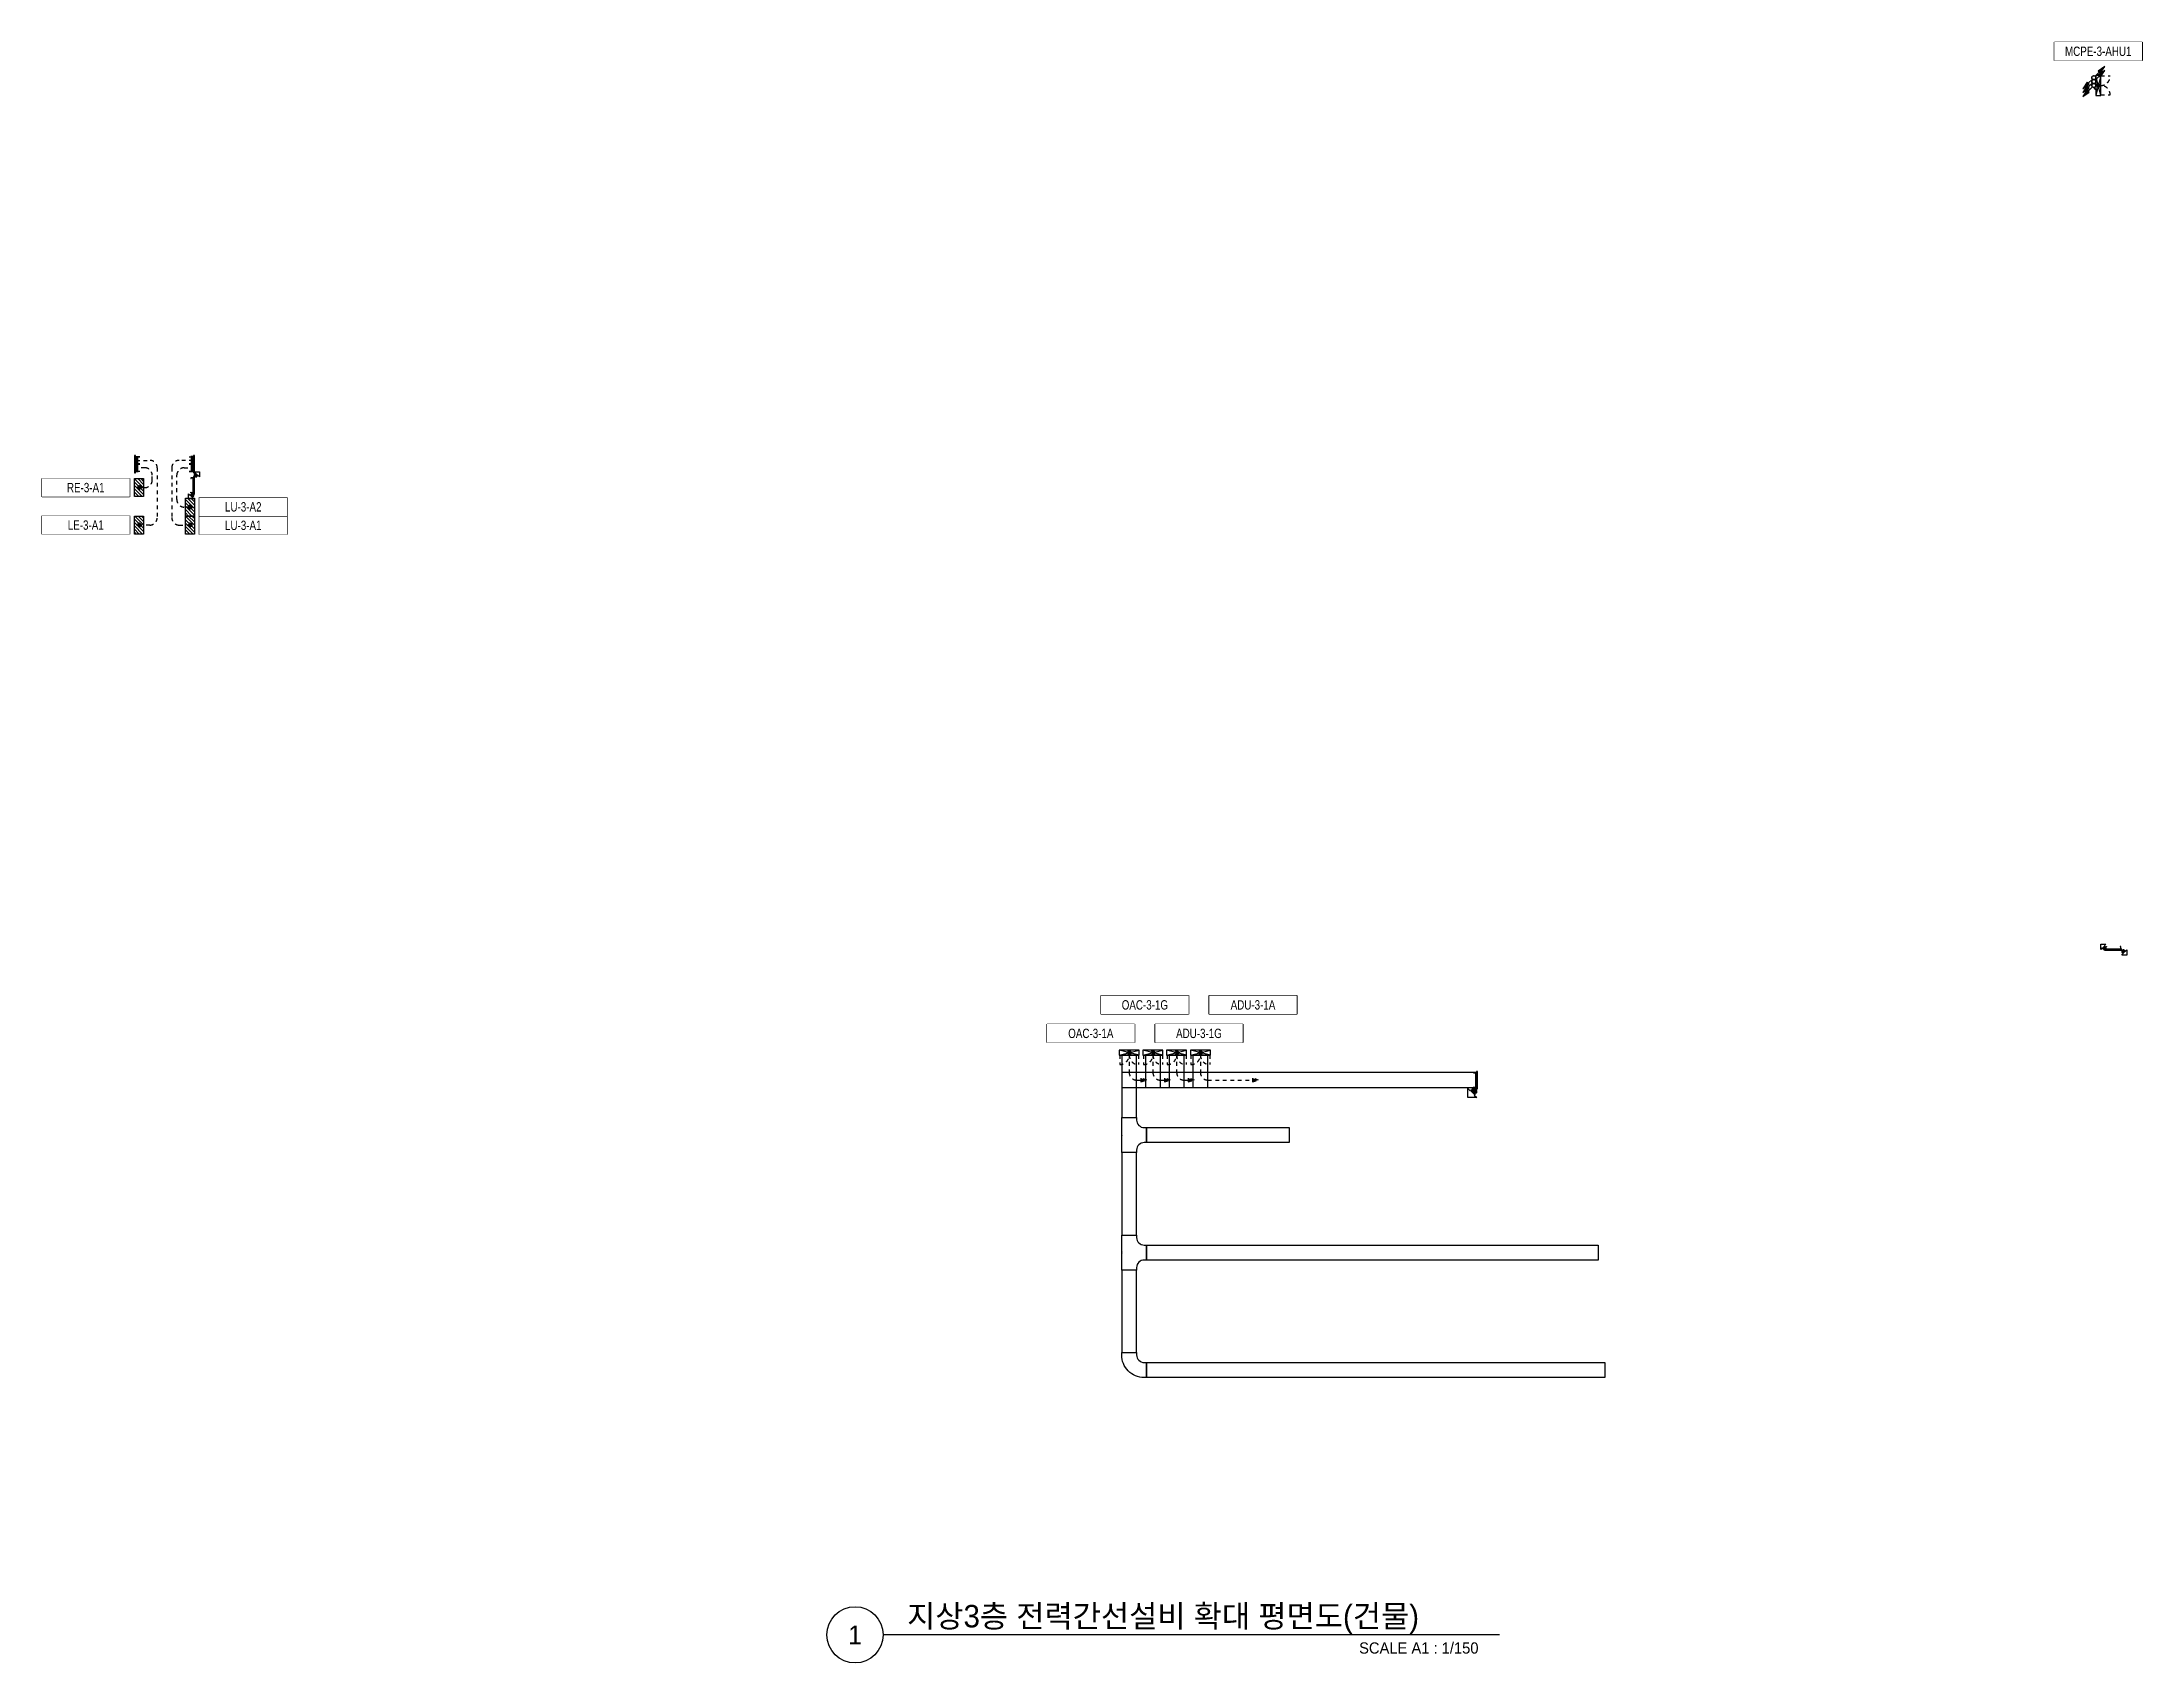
# Model space of a CAD drawing. Header units: millimetres. Extents: x -149088 to 500787, y -530175 to 1035835.
# Drawn here: x 263447 to 347502, y 182625 to 247490 of the extents above; entities that cross this region are included whole.
import ezdxf
from ezdxf.enums import TextEntityAlignment as Align

# ---------------------------------------------------------------- set-up
doc = ezdxf.new("R2010")
doc.units = ezdxf.units.MM
doc.header["$LTSCALE"] = 150
doc.linetypes.add('CONTINOUS', pattern=[0])
doc.linetypes.add('D1', pattern=[3, 1, -1, 1])
for name, color, linetype in [('------01 Distribution Panel', 3, 'Continuous'), ('------01 Distribution Panel_UPS_Emgency', 232, 'Continuous'), ('------01 Motor Control Panel or Center', 4, 'Continuous'), ('-----00 LV_CABLE', 2, 'Continuous'), ('-----26 Electrical Cable Tray', 200, 'Continuous'), ('-----26 Electrical Cable Tray_건물(UPS)', 100, 'Continuous'), ('-----26 Electrical Cable Tray_건물(일반)', 20, 'Continuous'), ('-----41 Drawing Title', 2, 'Continuous')]:
    doc.layers.add(name, color=color, linetype=linetype)
doc.styles.add('ELEC', font='')
doc.styles.get('ELEC').set_extended_font_data('Dotum')

msp = doc.modelspace()

# ---------------------------------------------------------------- texts
at = {"layer": '-----41 Drawing Title', "color": 2, "style": 'ELEC'}
msp.add_text('지상3층 전력간선설비 확대 평면도(건물)', height=900, dxfattribs=at).set_placement((298073, 184050))
at = {"layer": '-----41 Drawing Title', "color": 7, "style": 'ELEC'}
msp.add_text('1', height=750, dxfattribs=at).set_placement((295989, 183750), align=Align.MIDDLE)
at = {"layer": '-----41 Drawing Title', "style": 'ELEC'}
msp.add_text('SCALE A1 : 1/150', height=450, dxfattribs=at).set_placement((320944, 183000), align=Align.RIGHT)

# ---------------------------------------------------------------- blocks, each defined once
blk = doc.blocks.new('A02')
h = blk.add_hatch()
h.set_pattern_fill('ANSI31', color=256, scale=25, style=0)
h.set_pattern_definition([(45, (-2000, -19200), (-56.1266, 56.1266), [])])
h.paths.add_polyline_path([(-300, 300), (-300, 0), (300, 0), (300, 300)])
blk.add_lwpolyline([(300, 0), (-300, 0), (-300, 300), (300, 300)], close=True)
blk = doc.blocks.new('*U10')
at = {"linetype": 'Continuous', "ltscale": 0.1}
for p, q in [((-250, 57), (-250, 59)), ((-200, 57), (-200, 59)), ((-150, 57), (-150, 59)), ((-100, 57), (-100, 59)), ((-50, 57), (-50, 59)), ((0, 57), (0, 59)), ((50, 57), (50, 59)), ((100, 57), (100, 59)), ((150, 57), (150, 59)), ((200, 57), (200, 59)), ((250, 57), (250, 59))]:
    blk.add_line(p, q, dxfattribs=at)
blk.add_lwpolyline([(350, 0), (350, 40), (-350, 40), (-350, 0)], close=True, dxfattribs=at)
for points in [[(-300, 40), (-300, 140), (-275, 140), (-275, 137), (-297, 137), (-297, 40)], [(-297, 59), (297, 59)], [(-297, 57), (297, 57)], [(297, 43), (-297, 43)], [(300, 40), (300, 140), (275, 140), (275, 137), (297, 137), (297, 40)]]:
    blk.add_lwpolyline(points, dxfattribs=at)
at = {"linetype": 'Continuous', "ltscale": 0.1, "style": 'ELEC'}
blk.add_text('W600*H100', height=10, dxfattribs=at).set_placement((-340, 10), align=Align.MIDDLE_LEFT)
blk = doc.blocks.new('O08')
blk.add_hatch(color=256).paths.add_polyline_path([(120, 51), (-120, 51), (-120, 0), (120, 0)])
blk.add_lwpolyline([(120, 127.5), (120, 0), (-120, 0), (-120, 127.5), (-120, 51), (120, 51)])
blk = doc.blocks.new('11')
at = {"linetype": 'D1'}
h = blk.add_hatch(color=256, dxfattribs=at)
edge = h.paths.add_edge_path()
edge.add_arc((0, 0), 75, 0, 360)
blk.add_circle((0, 0), 75, dxfattribs=at)
for p in [(-75, 0), (0, 75), (75, 0), (0, -75)]:
    blk.add_point(p, dxfattribs=at)
blk = doc.blocks.new('TRAY (U-D)')
at = {"color": 0}
for points in [[(156, 467), (-28, 651), (651, 651), (651, -28), (467, 156), (438, 127), (127, 438)], [(-28, 283), (-28, 255), (255, -28), (283, -28), (297, -14), (-14, 297)], [(-28, 198), (-28, 141), (141, -28), (198, -28)], [(14, 325), (325, 14), (354, 42), (42, 354)], [(71, 382), (382, 71), (410, 99), (99, 410)]]:
    blk.add_lwpolyline(points, close=True, dxfattribs=at)
blk.add_circle((0, 0), 40, dxfattribs=at)
blk = doc.blocks.new('22')
at = {"linetype": 'D1'}
h = blk.add_hatch(color=0, dxfattribs=at)
h.dxf.hatch_style = 1
h.paths.add_polyline_path([(0, 0), (-241, 75), (-241, -75)])
at = {"color": 0, "linetype": 'D1'}
blk.add_lwpolyline([(-241, -75), (0, 0), (-241, 75)], close=True, dxfattribs=at)
blk = doc.blocks.new('MCP_EQUIPMENT-2')
for p, q in [((200, 400), (0, -400)), ((200, -400), (0, 400))]:
    blk.add_line(p, q)
at = {"color": 1, "linetype": 'D1'}
for p, q in [((200, 380), (580, 380)), ((200, -380), (580, -380))]:
    blk.add_line(p, q, dxfattribs=at)
blk.add_lwpolyline([(200, 400), (0, 400), (0, -400), (200, -400)], close=True)
for centre, start, end in [((200, 380), 270, 0), ((200, -380), 0, 90)]:
    blk.add_arc(centre, 380, start, end, dxfattribs=at)
blk = doc.blocks.new('*U6')
at = {"color": 0}
blk.add_lwpolyline([(-400, 400), (-400, 300, 0.414214), (-100, 0), (0, 0), (0, -600), (-1400, -600), (-1400, 0), (-1300, 0, 0.414214), (-1000, 300), (-1000, 400)], format="xyb", close=True, dxfattribs=at)
at = {"color": 0, "style": 'ELEC'}
blk.add_text('W:600(TEE)', height=10, dxfattribs=at).set_placement((-700, -565), align=Align.MIDDLE)
blk = doc.blocks.new('*U8')
at = {"color": 0}
blk.add_lwpolyline([(0, 0), (-100, 0, -0.414214), (-400, 300), (-400, 400), (-1000, 400), (-1000, 300, 0.414214), (-100, -600), (0, -600)], format="xyb", close=True, dxfattribs=at)
at = {"color": 0, "style": 'ELEC'}
blk.add_text('W:600(ELBOW 90)', height=10, dxfattribs=at).set_placement((-5, -590), align=Align.MIDDLE_RIGHT)
blk = doc.blocks.new('A$C756fbc58')
at = {"color": 0}
for points in [[(69, 208), (-13, 290), (290, 290), (290, -13), (208, 69), (196, 57), (57, 196)], [(-13, 126), (-13, 114), (114, -13), (126, -13), (132, -6), (-6, 132)], [(-13, 88), (-13, 63), (63, -13), (88, -13)], [(6, 145), (145, 6), (158, 19), (19, 158)], [(32, 170), (170, 32), (183, 44), (44, 183)]]:
    blk.add_lwpolyline(points, close=True, dxfattribs=at)
blk.add_circle((0, 0), 17.8, dxfattribs=at)
blk = doc.blocks.new('O01')
blk.add_hatch(color=256).paths.add_polyline_path([(-149, -218), (-218, -149), (-368, -368)])
blk.add_line((-46, -46), (-184, -184))
blk.add_lwpolyline([(-368, -368), (-149, -218), (-218, -149), (-368, -368)])
blk.add_circle((0, 0), 65)
for p in [(-65, 0), (-65, 0), (0, 65), (0, 65), (65, 0), (65, 0), (0, -65), (0, -65)]:
    blk.add_point(p)

# ---------------------------------------------------------------- linework, layer by layer
at = {"layer": '------01 Distribution Panel', "color": 1, "elevation": 0}
for points in [[(266950, 230030), (266950, 229290), (263447, 229290), (263447, 230030)], [(266950, 228530), (266950, 227790), (263447, 227790), (263447, 228530)], [(273253, 228520), (273253, 227780), (269750, 227780), (269750, 228520)]]:
    msp.add_lwpolyline(points, close=True, dxfattribs=at)
at = {"layer": '------01 Motor Control Panel or Center', "linetype": 'CONTINOUS', "elevation": 0}
msp.add_lwpolyline([(347502, 247490), (347502, 246750), (343998, 246750), (343998, 247490)], close=True, dxfattribs=at)
at = {"layer": '------01 Motor Control Panel or Center', "color": 1, "linetype": 'CONTINOUS', "elevation": 0}
for points in [[(307178, 208190), (307178, 207450), (303675, 207450), (303675, 208190)], [(311506, 208190), (311506, 207450), (308003, 207450), (308003, 208190)]]:
    msp.add_lwpolyline(points, close=True, dxfattribs=at)
at = {"layer": '-----00 LV_CABLE', "linetype": 'D1', "elevation": 0}
for points in [[(267209, 230749), (267760, 230749, -0.414214), (268060, 230449), (268060, 228460, -0.414214), (267760, 228160), (267405, 228160)], [(267405, 229660), (267560, 229660, 0.414214), (267860, 229960), (267860, 230151, 0.414214), (267560, 230451), (267209, 230451)], [(269491, 230749), (268940, 230749, 0.414214), (268640, 230449), (268640, 228460, 0.414214), (268940, 228160), (269295, 228160)], [(269295, 228880), (269140, 228880, -0.414214), (268840, 229180), (268840, 230151, -0.414214), (269140, 230451), (269491, 230451)], [(306962, 206975), (306962, 206250, 0.414214), (307262, 205950), (307430, 205950)], [(307912, 206975), (307912, 206250, 0.414214), (308212, 205950), (308380, 205950)], [(308862, 206975), (308862, 206250, 0.414214), (309162, 205950), (309330, 205950)], [(309812, 206975), (309812, 206250, 0.414214), (310112, 205950), (311904, 205950)]]:
    msp.add_lwpolyline(points, format="xyb", dxfattribs=at)
at = {"layer": '-----00 LV_CABLE', "linetype": 'D1'}
msp.add_arc((345661, 245693), 91.1, 193.39653, 348.53459, dxfattribs=at)
at = {"layer": '-----26 Electrical Cable Tray', "elevation": 0}
for points in [[(307262, 206950), (306662, 206950), (306662, 204450), (307262, 204450)], [(308212, 206950), (307612, 206950), (307612, 205650), (308212, 205650)], [(309162, 206950), (308562, 206950), (308562, 205650), (309162, 205650)], [(310112, 206950), (309512, 206950), (309512, 205650), (310112, 205650)], [(306662, 206250), (306662, 205650), (320860, 205650), (320860, 206250)], [(313360, 203450), (307662, 203450), (307662, 204050), (313360, 204050)], [(306662, 199750), (307262, 199750), (307262, 203050), (306662, 203050)], [(325737, 198750), (307662, 198750), (307662, 199350), (325737, 199350)], [(306662, 195050), (307262, 195050), (307262, 198350), (306662, 198350)], [(326000, 194050), (307662, 194050), (307662, 194650), (326000, 194650)]]:
    msp.add_lwpolyline(points, close=True, dxfattribs=at)
at = {"layer": '-----41 Drawing Title', "color": 7}
msp.add_line((321786, 183750), (297114, 183750), dxfattribs=at)
msp.add_circle((295989, 183750), 1125, dxfattribs=at)

# ---------------------------------------------------------------- block references
at = {"layer": '------01 Distribution Panel', "xscale": 1.2, "yscale": 1.2, "zscale": 1.2, "rotation": 270}
for p in [(267150, 229660), (267150, 228160)]:
    msp.add_blockref('A02', p, dxfattribs=at)
at = {"layer": '------01 Distribution Panel_UPS_Emgency', "xscale": 1.2, "yscale": 1.2, "zscale": 1.2, "rotation": 270}
for p in [(269190, 228880), (269190, 228160)]:
    msp.add_blockref('A02', p, dxfattribs=at)
at = {"layer": '------01 Motor Control Panel or Center'}
msp.add_blockref('MCP_EQUIPMENT-2', (345650, 245750), dxfattribs=at)
at = {"layer": '------01 Motor Control Panel or Center', "rotation": 270}
for p in [(306962, 207150), (307912, 207150), (308862, 207150), (309812, 207150)]:
    msp.add_blockref('MCP_EQUIPMENT-2', p, dxfattribs=at)
at = {"layer": '-----00 LV_CABLE', "linetype": 'D1', "xscale": 1.2, "yscale": 1.2, "zscale": 1.2}
for p in [(345572, 246062), (345572, 245906), (345572, 245750)]:
    msp.add_blockref('O01', p, dxfattribs=at)
at = {"layer": '-----00 LV_CABLE', "linetype": 'D1'}
for name, p in [('11', (345750, 245750)), ('11', (345750, 245750)), ('11', (267330, 229660)), ('11', (269370, 228880)), ('11', (267330, 228160)), ('11', (269370, 228160)), ('11', (306962, 207050)), ('22', (307671, 205950)), ('22', (308621, 205950)), ('22', (309571, 205950)), ('22', (312145, 205950))]:
    msp.add_blockref(name, p, dxfattribs=at)
at = {"layer": '-----00 LV_CABLE', "linetype": 'D1', "xscale": 1.2, "yscale": 1.2, "zscale": 1.2}
for p, rotation in [((267209, 230749), 270), ((267209, 230451), 270), ((269491, 230749), 89.99999999999999), ((269491, 230451), 89.99999999999999)]:
    msp.add_blockref('O08', p, dxfattribs=dict(at, rotation=rotation))
at = {"layer": '-----26 Electrical Cable Tray'}
for name, p, rotation in [('*U10', (269550, 229750), 89.99999999999999), ('*U6', (307262, 203050), 270), ('*U6', (307262, 198350), 270)]:
    msp.add_blockref(name, p, dxfattribs=dict(at, rotation=rotation))
at = {"layer": '-----26 Electrical Cable Tray', "xscale": 0.3, "yscale": 0.3, "zscale": 0.3}
msp.add_blockref('TRAY (U-D)', (269550, 230100), dxfattribs=at)
at = {"layer": '-----26 Electrical Cable Tray'}
for name, p, xscale, yscale, zscale, rotation in [('TRAY (U-D)', (269510, 229400), 0.3, 0.3, 0.3, 180), ('TRAY (U-D)', (346050, 211190), 0.3, 0.3, 0.3, 90), ('TRAY (U-D)', (346700, 211150), 0.3, 0.3, 0.3, 269.9999999999999), ('A$C756fbc58', (320860, 205600), 1.2, 1.2, 1.2, 180)]:
    msp.add_blockref(name, p, dxfattribs=dict(at, xscale=xscale, yscale=yscale, zscale=zscale, rotation=rotation))
msp.add_blockref('*U10', (346350, 211150), dxfattribs=at)
at = {"layer": '-----26 Electrical Cable Tray', "linetype": 'Continuous', "ltscale": 7.5, "rotation": 89.99999999999999}
msp.add_blockref('*U10', (320900, 205950), dxfattribs=at)
at = {"layer": '-----26 Electrical Cable Tray', "xscale": -1, "rotation": 270}
msp.add_blockref('*U8', (307262, 195050), dxfattribs=at)
at = {"layer": '-----26 Electrical Cable Tray_건물(UPS)', "rotation": 89.99999999999999}
msp.add_blockref('*U10', (269550, 230600), dxfattribs=at)
at = {"layer": '-----26 Electrical Cable Tray_건물(일반)', "rotation": 270}
msp.add_blockref('*U10', (267150, 230600), dxfattribs=at)

msp.set_redraw_order([(e.dxf.handle, doc.entitydb.next_handle()) for e in msp.query("TEXT MTEXT ATTDEF DIMENSION ARC_DIMENSION")])  # texts and dimensions are drawn at this point

# ---------------------------------------------------------------- next in the draw order: wipeouts: each hides what was drawn before it
at = {"color": 1}
for points, layer in [([(263447, 230030), (266950, 230030), (266950, 229290), (263447, 229290)], '------01 Distribution Panel'), ([(263447, 228530), (266950, 228530), (266950, 227790), (263447, 227790)], '------01 Distribution Panel'), ([(269750, 228520), (273253, 228520), (273253, 227780), (269750, 227780)], '------01 Distribution Panel'), ([(343998, 247490), (347502, 247490), (347502, 246750), (343998, 246750)], '------01 Motor Control Panel or Center'), ([(303675, 208190), (307178, 208190), (307178, 207450), (303675, 207450)], '------01 Motor Control Panel or Center'), ([(308003, 208190), (311506, 208190), (311506, 207450), (308003, 207450)], '------01 Motor Control Panel or Center')]:
    msp.add_wipeout(points, dxfattribs=at).dxf.layer = layer

# ---------------------------------------------------------------- next in the draw order: linework, layer by layer
at = {"layer": '------01 Distribution Panel', "color": 1, "elevation": 0}
for points in [[(266950, 230030), (266950, 229290), (263447, 229290), (263447, 230030)], [(266950, 228530), (266950, 227790), (263447, 227790), (263447, 228530)], [(273253, 228520), (273253, 227780), (269750, 227780), (269750, 228520)]]:
    msp.add_lwpolyline(points, close=True, dxfattribs=at)
at = {"layer": '------01 Motor Control Panel or Center', "color": 1, "linetype": 'CONTINOUS'}
msp.add_lwpolyline([(309342, 209330), (309342, 208590), (305839, 208590), (305839, 209330)], close=True, dxfattribs=at)
at = {"layer": '------01 Motor Control Panel or Center', "color": 1, "linetype": 'CONTINOUS', "elevation": 0}
msp.add_lwpolyline([(313670, 209330), (313670, 208590), (310167, 208590), (310167, 209330)], close=True, dxfattribs=at)

# ---------------------------------------------------------------- next in the draw order: block references
at = {"layer": '-----00 LV_CABLE', "linetype": 'D1', "xscale": 1.2, "yscale": 1.2, "zscale": 1.2, "rotation": 180}
for p in [(345572, 246062), (345572, 245906)]:
    msp.add_blockref('O01', p, dxfattribs=at)
at = {"layer": '-----00 LV_CABLE', "linetype": 'D1'}
for p in [(307912, 207050), (308862, 207050), (309812, 207050)]:
    msp.add_blockref('11', p, dxfattribs=at)

# ---------------------------------------------------------------- next in the draw order: texts
at = {"layer": '------01 Motor Control Panel or Center', "linetype": 'CONTINOUS', "style": 'ELEC', "width": 0.8}
for s, p in [('MCPE-3-AHU1', (345750, 247120)), ('OAC-3-1A', (305427, 207820)), ('ADU-3-1G', (309755, 207820))]:
    msp.add_text(s, height=375, dxfattribs=at).set_placement(p, align=Align.MIDDLE)

# ---------------------------------------------------------------- next in the draw order: wipeouts: each hides what was drawn before it
at = {"color": 1}
for points, layer in [([(263447, 230030), (266950, 230030), (266950, 229290), (263447, 229290)], '------01 Distribution Panel'), ([(263447, 228530), (266950, 228530), (266950, 227790), (263447, 227790)], '------01 Distribution Panel'), ([(269750, 228520), (273253, 228520), (273253, 227780), (269750, 227780)], '------01 Distribution Panel_UPS_Emgency'), ([(305839, 209330), (309342, 209330), (309342, 208590), (305839, 208590)], '------01 Motor Control Panel or Center'), ([(310167, 209330), (313670, 209330), (313670, 208590), (310167, 208590)], '------01 Motor Control Panel or Center')]:
    msp.add_wipeout(points, dxfattribs=at).dxf.layer = layer

# ---------------------------------------------------------------- next in the draw order: linework, layer by layer
at = {"layer": '------01 Distribution Panel', "color": 1, "elevation": 0}
msp.add_lwpolyline([(273253, 229260), (273253, 228520), (269750, 228520), (269750, 229260)], close=True, dxfattribs=at)

# ---------------------------------------------------------------- next in the draw order: texts
at = {"layer": '------01 Distribution Panel', "style": 'ELEC', "width": 0.8}
for s, p in [('RE-3-A1', (265198, 229660)), ('LE-3-A1', (265198, 228160))]:
    msp.add_text(s, height=375, dxfattribs=at).set_placement(p, align=Align.MIDDLE)
at = {"layer": '------01 Distribution Panel_UPS_Emgency', "style": 'ELEC', "width": 0.8}
msp.add_text('LU-3-A1', height=375, dxfattribs=at).set_placement((271502, 228150), align=Align.MIDDLE)
at = {"layer": '------01 Motor Control Panel or Center', "linetype": 'CONTINOUS', "style": 'ELEC', "width": 0.8}
for s, p in [('OAC-3-1G', (307591, 208960)), ('ADU-3-1A', (311919, 208960))]:
    msp.add_text(s, height=375, dxfattribs=at).set_placement(p, align=Align.MIDDLE)

# ---------------------------------------------------------------- next in the draw order: wipeouts: each hides what was drawn before it
at = {"color": 1}
msp.add_wipeout([(269750, 229260), (273253, 229260), (273253, 228520), (269750, 228520)], dxfattribs=at).dxf.layer = '------01 Distribution Panel'

# ---------------------------------------------------------------- next in the draw order: linework, layer by layer
at = {"layer": '------01 Distribution Panel', "color": 1, "elevation": 0}
msp.add_lwpolyline([(273253, 229260), (273253, 228520), (269750, 228520), (269750, 229260)], close=True, dxfattribs=at)

# ---------------------------------------------------------------- next in the draw order: wipeouts: each hides what was drawn before it
at = {"color": 1}
msp.add_wipeout([(269750, 229260), (273253, 229260), (273253, 228520), (269750, 228520)], dxfattribs=at).dxf.layer = '------01 Distribution Panel_UPS_Emgency'

# ---------------------------------------------------------------- next in the draw order: texts
at = {"layer": '------01 Distribution Panel_UPS_Emgency', "style": 'ELEC', "width": 0.8}
msp.add_text('LU-3-A2', height=375, dxfattribs=at).set_placement((271502, 228890), align=Align.MIDDLE)

doc.saveas('drawing.dxf')
